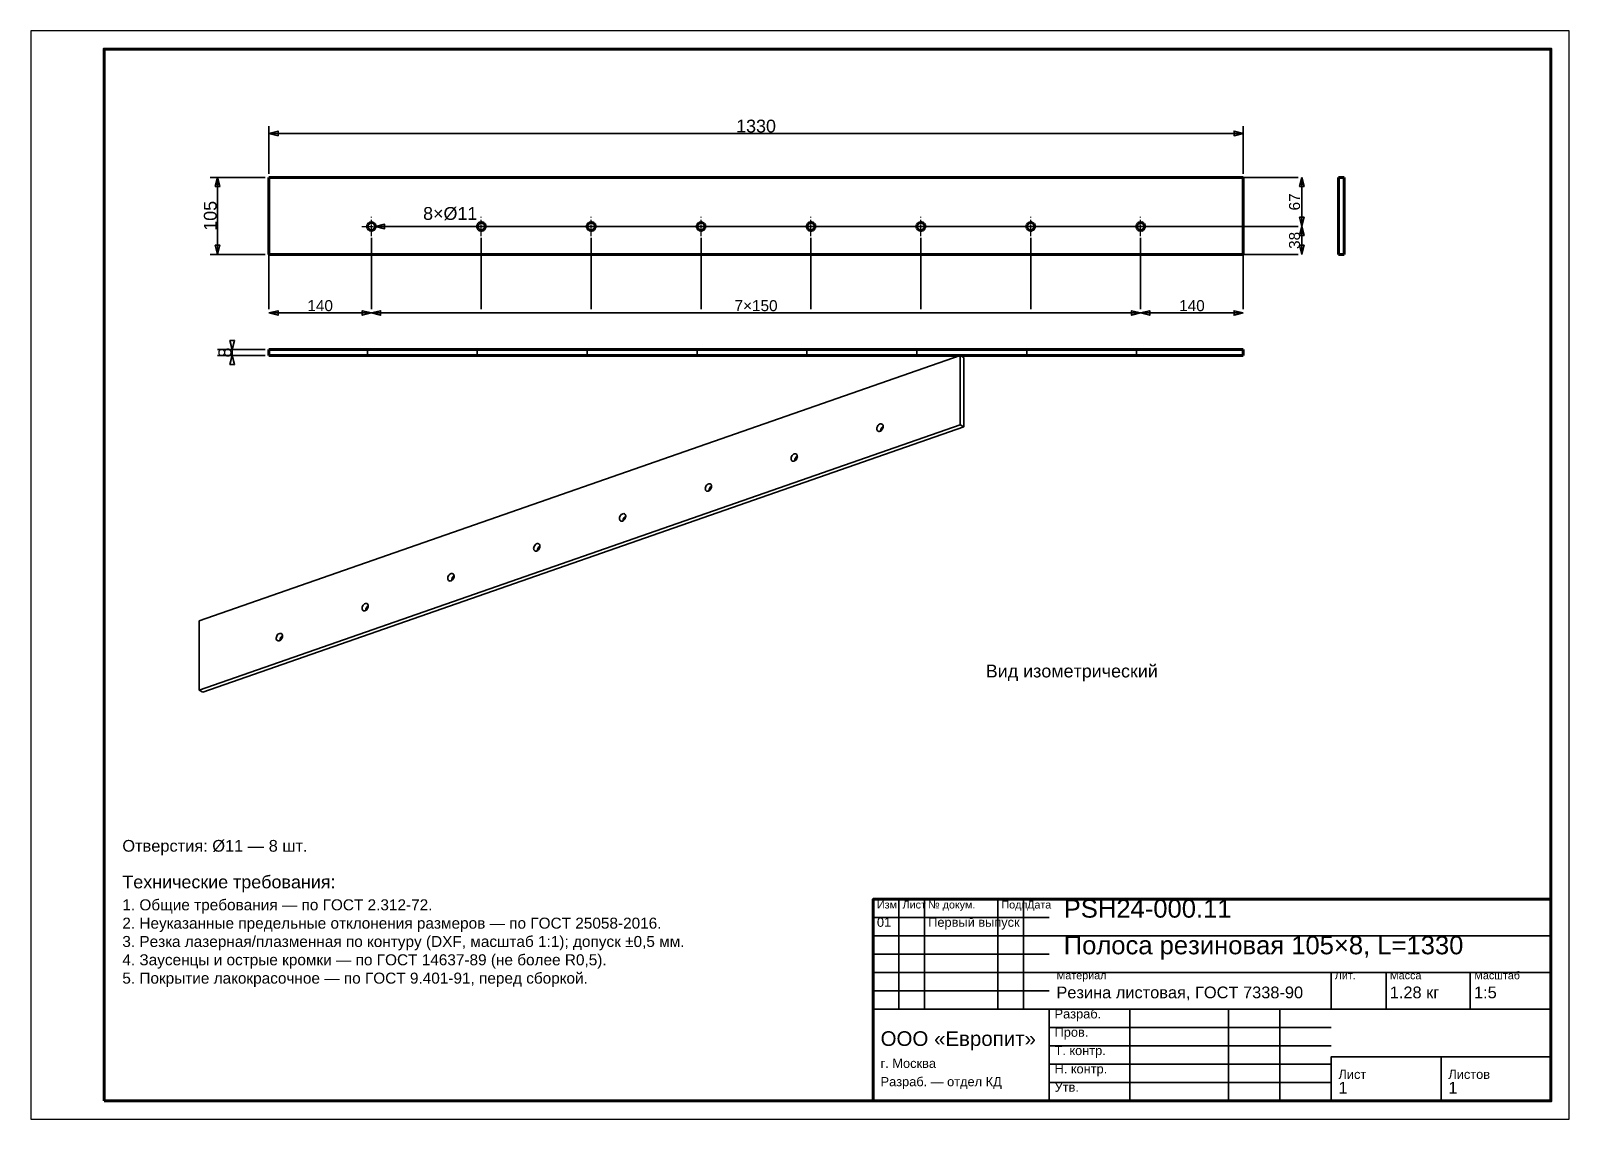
# Model space of a CAD drawing. Header units: millimetres. Extents: x 0 to 420, y 0 to 297.
import ezdxf
from ezdxf.enums import TextEntityAlignment as Align

# ---------------------------------------------------------------- set-up
doc = ezdxf.new("R2010")
doc.units = ezdxf.units.MM
doc.linetypes.add('CENTER', pattern=[5.08, 3.175, -0.635, 0.635, -0.635])
doc.linetypes.add('DASHED', pattern=[1.524, 1.27, -0.254])
doc.styles.add('GOST', font='Arial')

msp = doc.modelspace()

# ---------------------------------------------------------------- texts
at = {"color": 7, "style": 'GOST'}
for s, height, p in [('1330', 3.5, (198, 271)), ('140', 3, (79, 222)), ('7×150', 3, (198, 222)), ('140', 3, (317, 222))]:
    msp.add_text(s, height=height, dxfattribs=at).set_placement(p, align=Align.MIDDLE)
for s, height, p in [('67', 3, (345, 250.3)), ('105', 3.5, (49, 246.5)), ('38', 3, (345, 239.8)), ('8', 3.5, (53, 209.2))]:
    msp.add_text(s, height=height, rotation=90, dxfattribs=at).set_placement(p, align=Align.MIDDLE)
msp.add_text('8×Ø11', height=3.5, dxfattribs=at).set_placement((107.1, 245.4))
at = {"color": 3, "style": 'GOST'}
for s, height, p in [('Вид изометрический', 3.5, (260.71, 120.55)), ('Технические требования:', 3.5, (25, 63)), ('1. Общие требования — по ГОСТ 2.312-72.', 3, (25, 57)), ('Изм.', 2.1, (231, 57.5)), ('Лист', 2.1, (238, 57.5)), ('№ докум.', 2.1, (245, 57.5)), ('Подп.', 2.1, (265, 57.5)), ('Дата', 2.1, (272, 57.5)), ('PSH24-000.11', 5, (282, 55)), ('2. Неуказанные предельные отклонения размеров — по ГОСТ 25058-2016.', 3, (25, 52)), ('01', 2.5, (231, 52.5)), ('Первый выпуск', 2.5, (245, 52.5)), ('3. Резка лазерная/плазменная по контуру (DXF, масштаб 1:1); допуск ±0,5 мм.', 3, (25, 47)), ('Полоса резиновая 105×8, L=1330', 5, (282, 45)), ('4. Заусенцы и острые кромки — по ГОСТ 14637-89 (не более R0,5).', 3, (25, 42)), ('5. Покрытие лакокрасочное — по ГОСТ 9.401-91, перед сборкой.', 3, (25, 37)), ('Материал', 2.1, (280, 38.2)), ('Лит.', 2.1, (356, 38.2)), ('Масса', 2.1, (371, 38.2)), ('Масштаб', 2.1, (394, 38.2)), ('Резина листовая, ГОСТ 7338-90', 3.2, (280, 33)), ('1.28 кг', 3.2, (371, 33)), ('1:5', 3.2, (394, 33)), ('Разраб.', 2.5, (279.5, 27.5)), ('ООО «Европит»', 4, (232, 20)), ('Пров.', 2.5, (279.5, 22.5)), ('Т. контр.', 2.5, (279.5, 17.5)), ('г. Москва', 2.5, (232, 14)), ('Н. контр.', 2.5, (279.5, 12.5)), ('Лист', 2.5, (357, 11)), ('Листов', 2.5, (387, 11)), ('Разраб. — отдел КД', 2.5, (232, 9)), ('Утв.', 2.5, (279.5, 7.5)), ('1', 3.2, (357, 7)), ('1', 3.2, (387, 7))]:
    msp.add_text(s, height=height, dxfattribs=at).set_placement(p)
at = {"color": 6, "style": 'GOST'}
msp.add_text('Отверстия: Ø11 — 8 шт.', height=3.2, dxfattribs=at).set_placement((25, 73))

# ---------------------------------------------------------------- linework, layer by layer
at = {"color": 7, "lineweight": 35}
for p, q in [((65, 258), (65, 271)), ((65, 269), (331, 269)), ((331, 258), (331, 271)), ((64, 257), (49, 257)), ((51, 236), (51, 257)), ((331, 257), (346, 257)), ((346, 257), (345, 257)), ((347, 243.6), (347, 257)), ((93, 240.5), (93, 221)), ((94.1, 243.6), (106.1, 243.6)), ((96.1, 243.6), (346, 243.6)), ((106.1, 243.6), (111.1, 243.6)), ((123, 240.5), (123, 221)), ((126.1, 243.6), (346, 243.6)), ((153, 240.5), (153, 221)), ((156.1, 243.6), (346, 243.6)), ((183, 240.5), (183, 221)), ((186.1, 243.6), (346, 243.6)), ((213, 240.5), (213, 221)), ((216.1, 243.6), (346, 243.6)), ((243, 240.5), (243, 221)), ((246.1, 243.6), (346, 243.6)), ((273, 240.5), (273, 221)), ((276.1, 243.6), (346, 243.6)), ((303, 240.5), (303, 221)), ((306.1, 243.6), (346, 243.6)), ((346, 243.6), (345, 243.6)), ((346, 243.6), (345, 243.6)), ((347, 236), (347, 243.6)), ((64, 236), (49, 236)), ((65, 236), (65, 221)), ((331, 236), (331, 221)), ((331, 236), (346, 236)), ((346, 236), (345, 236)), ((65, 221), (65, 222)), ((65, 220), (93, 220)), ((93, 221), (93, 222)), ((93, 221), (93, 222)), ((93, 220), (303, 220)), ((303, 221), (303, 222)), ((303, 221), (303, 222)), ((303, 220), (331, 220)), ((331, 221), (331, 222)), ((64, 210), (51, 210)), ((55, 208.4), (55, 210)), ((64, 208.4), (51, 208.4)), ((237, 30), (237, 60)), ((244, 30), (244, 60)), ((264, 30), (264, 60)), ((271, 30), (271, 60)), ((230, 55), (278, 55)), ((230, 50), (278, 50)), ((278, 50), (415, 50)), ((230, 45), (278, 45)), ((230, 40), (278, 40)), ((278, 40), (415, 40)), ((355, 30), (355, 40)), ((370, 30), (370, 40)), ((393, 30), (393, 40)), ((230, 35), (278, 35)), ((230, 30), (278, 30)), ((278, 30), (415, 30)), ((300, 5), (300, 30)), ((327, 5), (327, 30)), ((341, 5), (341, 30)), ((278, 25), (355, 25)), ((278, 20), (355, 20)), ((355, 17), (415, 17)), ((278, 15), (355, 15)), ((278, 10), (355, 10))]:
    msp.add_line(p, q, dxfattribs=at)
at = {"color": 1, "lineweight": 70}
for p, q in [((65, 257), (65, 236)), ((331, 257), (65, 257)), ((331, 236), (331, 257)), ((357, 236), (357, 257)), ((357, 257), (358.6, 257)), ((358.6, 257), (358.6, 236)), ((92.03, 244.12), (91.92, 243.78)), ((91.92, 243.78), (91.92, 243.42)), ((92.25, 244.41), (92.03, 244.12)), ((92.56, 244.61), (92.25, 244.41)), ((92.91, 244.7), (92.56, 244.61)), ((93.27, 244.67), (92.91, 244.7)), ((93.6, 244.52), (93.27, 244.67)), ((93.87, 244.28), (93.6, 244.52)), ((94.04, 243.96), (93.87, 244.28)), ((94.1, 243.6), (94.04, 243.96)), ((122.03, 244.12), (121.92, 243.78)), ((121.92, 243.78), (121.92, 243.42)), ((122.25, 244.41), (122.03, 244.12)), ((122.56, 244.61), (122.25, 244.41)), ((122.91, 244.7), (122.56, 244.61)), ((123.27, 244.67), (122.91, 244.7)), ((123.6, 244.52), (123.27, 244.67)), ((123.87, 244.28), (123.6, 244.52)), ((124.04, 243.96), (123.87, 244.28)), ((124.1, 243.6), (124.04, 243.96)), ((152.03, 244.12), (151.92, 243.78)), ((151.92, 243.78), (151.92, 243.42)), ((152.25, 244.41), (152.03, 244.12)), ((152.56, 244.61), (152.25, 244.41)), ((152.91, 244.7), (152.56, 244.61)), ((153.27, 244.67), (152.91, 244.7)), ((153.6, 244.52), (153.27, 244.67)), ((153.87, 244.28), (153.6, 244.52)), ((154.04, 243.96), (153.87, 244.28)), ((154.1, 243.6), (154.04, 243.96)), ((182.03, 244.12), (181.92, 243.78)), ((181.92, 243.78), (181.92, 243.42)), ((182.25, 244.41), (182.03, 244.12)), ((182.56, 244.61), (182.25, 244.41)), ((182.91, 244.7), (182.56, 244.61)), ((183.27, 244.67), (182.91, 244.7)), ((183.6, 244.52), (183.27, 244.67)), ((183.87, 244.28), (183.6, 244.52)), ((184.04, 243.96), (183.87, 244.28)), ((184.1, 243.6), (184.04, 243.96)), ((212.03, 244.12), (211.92, 243.78)), ((211.92, 243.78), (211.92, 243.42)), ((212.25, 244.41), (212.03, 244.12)), ((212.56, 244.61), (212.25, 244.41)), ((212.91, 244.7), (212.56, 244.61)), ((213.27, 244.67), (212.91, 244.7)), ((213.6, 244.52), (213.27, 244.67)), ((213.87, 244.28), (213.6, 244.52)), ((214.04, 243.96), (213.87, 244.28)), ((214.1, 243.6), (214.04, 243.96)), ((242.03, 244.12), (241.92, 243.78)), ((241.92, 243.78), (241.92, 243.42)), ((242.25, 244.41), (242.03, 244.12)), ((242.56, 244.61), (242.25, 244.41)), ((242.91, 244.7), (242.56, 244.61)), ((243.27, 244.67), (242.91, 244.7)), ((243.6, 244.52), (243.27, 244.67)), ((243.87, 244.28), (243.6, 244.52)), ((244.04, 243.96), (243.87, 244.28)), ((244.1, 243.6), (244.04, 243.96)), ((272.03, 244.12), (271.92, 243.78)), ((271.92, 243.78), (271.92, 243.42)), ((272.25, 244.41), (272.03, 244.12)), ((272.56, 244.61), (272.25, 244.41)), ((272.91, 244.7), (272.56, 244.61)), ((273.27, 244.67), (272.91, 244.7)), ((273.6, 244.52), (273.27, 244.67)), ((273.87, 244.28), (273.6, 244.52)), ((274.04, 243.96), (273.87, 244.28)), ((274.1, 243.6), (274.04, 243.96)), ((302.03, 244.12), (301.92, 243.78)), ((301.92, 243.78), (301.92, 243.42)), ((302.25, 244.41), (302.03, 244.12)), ((302.56, 244.61), (302.25, 244.41)), ((302.91, 244.7), (302.56, 244.61)), ((303.27, 244.67), (302.91, 244.7)), ((303.6, 244.52), (303.27, 244.67)), ((303.87, 244.28), (303.6, 244.52)), ((304.04, 243.96), (303.87, 244.28)), ((304.1, 243.6), (304.04, 243.96)), ((91.92, 243.42), (92.03, 243.08)), ((92.03, 243.08), (92.25, 242.79)), ((92.25, 242.79), (92.56, 242.59)), ((92.56, 242.59), (92.91, 242.5)), ((92.91, 242.5), (93.27, 242.53)), ((93.27, 242.53), (93.6, 242.68)), ((93.6, 242.68), (93.87, 242.92)), ((93.87, 242.92), (94.04, 243.24)), ((94.04, 243.24), (94.1, 243.6)), ((121.92, 243.42), (122.03, 243.08)), ((122.03, 243.08), (122.25, 242.79)), ((122.25, 242.79), (122.56, 242.59)), ((122.56, 242.59), (122.91, 242.5)), ((122.91, 242.5), (123.27, 242.53)), ((123.27, 242.53), (123.6, 242.68)), ((123.6, 242.68), (123.87, 242.92)), ((123.87, 242.92), (124.04, 243.24)), ((124.04, 243.24), (124.1, 243.6)), ((151.92, 243.42), (152.03, 243.08)), ((152.03, 243.08), (152.25, 242.79)), ((152.25, 242.79), (152.56, 242.59)), ((152.56, 242.59), (152.91, 242.5)), ((152.91, 242.5), (153.27, 242.53)), ((153.27, 242.53), (153.6, 242.68)), ((153.6, 242.68), (153.87, 242.92)), ((153.87, 242.92), (154.04, 243.24)), ((154.04, 243.24), (154.1, 243.6)), ((181.92, 243.42), (182.03, 243.08)), ((182.03, 243.08), (182.25, 242.79)), ((182.25, 242.79), (182.56, 242.59)), ((182.56, 242.59), (182.91, 242.5)), ((182.91, 242.5), (183.27, 242.53)), ((183.27, 242.53), (183.6, 242.68)), ((183.6, 242.68), (183.87, 242.92)), ((183.87, 242.92), (184.04, 243.24)), ((184.04, 243.24), (184.1, 243.6)), ((211.92, 243.42), (212.03, 243.08)), ((212.03, 243.08), (212.25, 242.79)), ((212.25, 242.79), (212.56, 242.59)), ((212.56, 242.59), (212.91, 242.5)), ((212.91, 242.5), (213.27, 242.53)), ((213.27, 242.53), (213.6, 242.68)), ((213.6, 242.68), (213.87, 242.92)), ((213.87, 242.92), (214.04, 243.24)), ((214.04, 243.24), (214.1, 243.6)), ((241.92, 243.42), (242.03, 243.08)), ((242.03, 243.08), (242.25, 242.79)), ((242.25, 242.79), (242.56, 242.59)), ((242.56, 242.59), (242.91, 242.5)), ((242.91, 242.5), (243.27, 242.53)), ((243.27, 242.53), (243.6, 242.68)), ((243.6, 242.68), (243.87, 242.92)), ((243.87, 242.92), (244.04, 243.24)), ((244.04, 243.24), (244.1, 243.6)), ((271.92, 243.42), (272.03, 243.08)), ((272.03, 243.08), (272.25, 242.79)), ((272.25, 242.79), (272.56, 242.59)), ((272.56, 242.59), (272.91, 242.5)), ((272.91, 242.5), (273.27, 242.53)), ((273.27, 242.53), (273.6, 242.68)), ((273.6, 242.68), (273.87, 242.92)), ((273.87, 242.92), (274.04, 243.24)), ((274.04, 243.24), (274.1, 243.6)), ((301.92, 243.42), (302.03, 243.08)), ((302.03, 243.08), (302.25, 242.79)), ((302.25, 242.79), (302.56, 242.59)), ((302.56, 242.59), (302.91, 242.5)), ((302.91, 242.5), (303.27, 242.53)), ((303.27, 242.53), (303.6, 242.68)), ((303.6, 242.68), (303.87, 242.92)), ((303.87, 242.92), (304.04, 243.24)), ((304.04, 243.24), (304.1, 243.6)), ((65, 236), (331, 236)), ((358.6, 236), (357, 236)), ((65, 210), (331, 210)), ((65, 210), (65, 208.4)), ((331, 208.4), (331, 210)), ((331, 208.4), (65, 208.4))]:
    msp.add_line(p, q, dxfattribs=at)
at = {"color": 5, "linetype": 'DASHED', "lineweight": 35}
for p, q in [((65, 236), (65, 257)), ((65, 257), (331, 257)), ((331, 257), (331, 236)), ((358.6, 257), (357, 257)), ((357, 257), (357, 236)), ((358.6, 236), (358.6, 257)), ((91.92, 243.78), (92.03, 244.12)), ((91.92, 243.42), (91.92, 243.78)), ((92.03, 244.12), (92.25, 244.41)), ((92.25, 244.41), (92.56, 244.61)), ((92.56, 244.61), (92.91, 244.7)), ((92.91, 244.7), (93.27, 244.67)), ((93.27, 244.67), (93.6, 244.52)), ((93.6, 244.52), (93.87, 244.28)), ((93.87, 244.28), (94.04, 243.96)), ((94.04, 243.96), (94.1, 243.6)), ((121.92, 243.78), (122.03, 244.12)), ((121.92, 243.42), (121.92, 243.78)), ((122.03, 244.12), (122.25, 244.41)), ((122.25, 244.41), (122.56, 244.61)), ((122.56, 244.61), (122.91, 244.7)), ((122.91, 244.7), (123.27, 244.67)), ((123.27, 244.67), (123.6, 244.52)), ((123.6, 244.52), (123.87, 244.28)), ((123.87, 244.28), (124.04, 243.96)), ((124.04, 243.96), (124.1, 243.6)), ((151.92, 243.78), (152.03, 244.12)), ((151.92, 243.42), (151.92, 243.78)), ((152.03, 244.12), (152.25, 244.41)), ((152.25, 244.41), (152.56, 244.61)), ((152.56, 244.61), (152.91, 244.7)), ((152.91, 244.7), (153.27, 244.67)), ((153.27, 244.67), (153.6, 244.52)), ((153.6, 244.52), (153.87, 244.28)), ((153.87, 244.28), (154.04, 243.96)), ((154.04, 243.96), (154.1, 243.6)), ((181.92, 243.78), (182.03, 244.12)), ((181.92, 243.42), (181.92, 243.78)), ((182.03, 244.12), (182.25, 244.41)), ((182.25, 244.41), (182.56, 244.61)), ((182.56, 244.61), (182.91, 244.7)), ((182.91, 244.7), (183.27, 244.67)), ((183.27, 244.67), (183.6, 244.52)), ((183.6, 244.52), (183.87, 244.28)), ((183.87, 244.28), (184.04, 243.96)), ((184.04, 243.96), (184.1, 243.6)), ((211.92, 243.78), (212.03, 244.12)), ((211.92, 243.42), (211.92, 243.78)), ((212.03, 244.12), (212.25, 244.41)), ((212.25, 244.41), (212.56, 244.61)), ((212.56, 244.61), (212.91, 244.7)), ((212.91, 244.7), (213.27, 244.67)), ((213.27, 244.67), (213.6, 244.52)), ((213.6, 244.52), (213.87, 244.28)), ((213.87, 244.28), (214.04, 243.96)), ((214.04, 243.96), (214.1, 243.6)), ((241.92, 243.78), (242.03, 244.12)), ((241.92, 243.42), (241.92, 243.78)), ((242.03, 244.12), (242.25, 244.41)), ((242.25, 244.41), (242.56, 244.61)), ((242.56, 244.61), (242.91, 244.7)), ((242.91, 244.7), (243.27, 244.67)), ((243.27, 244.67), (243.6, 244.52)), ((243.6, 244.52), (243.87, 244.28)), ((243.87, 244.28), (244.04, 243.96)), ((244.04, 243.96), (244.1, 243.6)), ((271.92, 243.78), (272.03, 244.12)), ((271.92, 243.42), (271.92, 243.78)), ((272.03, 244.12), (272.25, 244.41)), ((272.25, 244.41), (272.56, 244.61)), ((272.56, 244.61), (272.91, 244.7)), ((272.91, 244.7), (273.27, 244.67)), ((273.27, 244.67), (273.6, 244.52)), ((273.6, 244.52), (273.87, 244.28)), ((273.87, 244.28), (274.04, 243.96)), ((274.04, 243.96), (274.1, 243.6)), ((301.92, 243.78), (302.03, 244.12)), ((301.92, 243.42), (301.92, 243.78)), ((302.03, 244.12), (302.25, 244.41)), ((302.25, 244.41), (302.56, 244.61)), ((302.56, 244.61), (302.91, 244.7)), ((302.91, 244.7), (303.27, 244.67)), ((303.27, 244.67), (303.6, 244.52)), ((303.6, 244.52), (303.87, 244.28)), ((303.87, 244.28), (304.04, 243.96)), ((304.04, 243.96), (304.1, 243.6)), ((357, 244.69), (357, 244.7)), ((357, 244.7), (357, 244.67)), ((357, 244.69), (357, 244.7)), ((357, 244.7), (357, 244.67)), ((357, 244.69), (357, 244.7)), ((357, 244.7), (357, 244.67)), ((357, 244.69), (357, 244.7)), ((357, 244.7), (357, 244.67)), ((357, 244.69), (357, 244.7)), ((357, 244.7), (357, 244.67)), ((357, 244.69), (357, 244.7)), ((357, 244.7), (357, 244.67)), ((357, 244.69), (357, 244.7)), ((357, 244.7), (357, 244.67)), ((357, 244.69), (357, 244.7)), ((357, 244.7), (357, 244.67)), ((357, 244.67), (357, 244.69)), ((357, 244.67), (357, 244.69)), ((357, 244.67), (357, 244.69)), ((357, 244.67), (357, 244.69)), ((357, 244.67), (357, 244.69)), ((357, 244.67), (357, 244.69)), ((357, 244.67), (357, 244.69)), ((357, 244.67), (357, 244.69)), ((357, 244.64), (357, 244.67)), ((357, 244.67), (357, 244.59)), ((357, 244.64), (357, 244.67)), ((357, 244.67), (357, 244.59)), ((357, 244.64), (357, 244.67)), ((357, 244.67), (357, 244.59)), ((357, 244.64), (357, 244.67)), ((357, 244.67), (357, 244.59)), ((357, 244.64), (357, 244.67)), ((357, 244.67), (357, 244.59)), ((357, 244.64), (357, 244.67)), ((357, 244.67), (357, 244.59)), ((357, 244.64), (357, 244.67)), ((357, 244.67), (357, 244.59)), ((357, 244.64), (357, 244.67)), ((357, 244.67), (357, 244.59)), ((357, 244.59), (357, 244.64)), ((357, 244.59), (357, 244.64)), ((357, 244.59), (357, 244.64)), ((357, 244.59), (357, 244.64)), ((357, 244.59), (357, 244.64)), ((357, 244.59), (357, 244.64)), ((357, 244.59), (357, 244.64)), ((357, 244.59), (357, 244.64)), ((357, 244.53), (357, 244.59)), ((357, 244.59), (357, 244.46)), ((357, 244.53), (357, 244.59)), ((357, 244.59), (357, 244.46)), ((357, 244.53), (357, 244.59)), ((357, 244.59), (357, 244.46)), ((357, 244.53), (357, 244.59)), ((357, 244.59), (357, 244.46)), ((357, 244.53), (357, 244.59)), ((357, 244.59), (357, 244.46)), ((357, 244.53), (357, 244.59)), ((357, 244.59), (357, 244.46)), ((357, 244.53), (357, 244.59)), ((357, 244.59), (357, 244.46)), ((357, 244.53), (357, 244.59)), ((357, 244.59), (357, 244.46)), ((357, 244.46), (357, 244.53)), ((357, 244.46), (357, 244.53)), ((357, 244.46), (357, 244.53)), ((357, 244.46), (357, 244.53)), ((357, 244.46), (357, 244.53)), ((357, 244.46), (357, 244.53)), ((357, 244.46), (357, 244.53)), ((357, 244.46), (357, 244.53)), ((357, 244.38), (357, 244.46)), ((357, 244.46), (357, 244.29)), ((357, 244.38), (357, 244.46)), ((357, 244.46), (357, 244.29)), ((357, 244.38), (357, 244.46)), ((357, 244.46), (357, 244.29)), ((357, 244.38), (357, 244.46)), ((357, 244.46), (357, 244.29)), ((357, 244.38), (357, 244.46)), ((357, 244.46), (357, 244.29)), ((357, 244.38), (357, 244.46)), ((357, 244.46), (357, 244.29)), ((357, 244.38), (357, 244.46)), ((357, 244.46), (357, 244.29)), ((357, 244.38), (357, 244.46)), ((357, 244.46), (357, 244.29)), ((357, 244.29), (357, 244.38)), ((357, 244.29), (357, 244.38)), ((357, 244.29), (357, 244.38)), ((357, 244.29), (357, 244.38)), ((357, 244.29), (357, 244.38)), ((357, 244.29), (357, 244.38)), ((357, 244.29), (357, 244.38)), ((357, 244.29), (357, 244.38)), ((357, 244.19), (357, 244.29)), ((357, 244.29), (357, 244.08)), ((357, 244.19), (357, 244.29)), ((357, 244.29), (357, 244.08)), ((357, 244.19), (357, 244.29)), ((357, 244.29), (357, 244.08)), ((357, 244.19), (357, 244.29)), ((357, 244.29), (357, 244.08)), ((357, 244.19), (357, 244.29)), ((357, 244.29), (357, 244.08)), ((357, 244.19), (357, 244.29)), ((357, 244.29), (357, 244.08)), ((357, 244.19), (357, 244.29)), ((357, 244.29), (357, 244.08)), ((357, 244.19), (357, 244.29)), ((357, 244.29), (357, 244.08)), ((357, 244.08), (357, 244.19)), ((357, 244.08), (357, 244.19)), ((357, 244.08), (357, 244.19)), ((357, 244.08), (357, 244.19)), ((357, 244.08), (357, 244.19)), ((357, 244.08), (357, 244.19)), ((357, 244.08), (357, 244.19)), ((357, 244.08), (357, 244.19)), ((357, 243.96), (357, 244.08)), ((357, 244.08), (357, 243.84)), ((357, 243.96), (357, 244.08)), ((357, 244.08), (357, 243.84)), ((357, 243.96), (357, 244.08)), ((357, 244.08), (357, 243.84)), ((357, 243.96), (357, 244.08)), ((357, 244.08), (357, 243.84)), ((357, 243.96), (357, 244.08)), ((357, 244.08), (357, 243.84)), ((357, 243.96), (357, 244.08)), ((357, 244.08), (357, 243.84)), ((357, 243.96), (357, 244.08)), ((357, 244.08), (357, 243.84)), ((357, 243.96), (357, 244.08)), ((357, 244.08), (357, 243.84)), ((357, 243.84), (357, 243.96)), ((357, 243.84), (357, 243.96)), ((357, 243.84), (357, 243.96)), ((357, 243.84), (357, 243.96)), ((357, 243.84), (357, 243.96)), ((357, 243.84), (357, 243.96)), ((357, 243.84), (357, 243.96)), ((357, 243.84), (357, 243.96)), ((357, 243.72), (357, 243.84)), ((357, 243.84), (357, 243.6)), ((357, 243.72), (357, 243.84)), ((357, 243.84), (357, 243.6)), ((357, 243.72), (357, 243.84)), ((357, 243.84), (357, 243.6)), ((357, 243.72), (357, 243.84)), ((357, 243.84), (357, 243.6)), ((357, 243.72), (357, 243.84)), ((357, 243.84), (357, 243.6)), ((357, 243.72), (357, 243.84)), ((357, 243.84), (357, 243.6)), ((357, 243.72), (357, 243.84)), ((357, 243.84), (357, 243.6)), ((357, 243.72), (357, 243.84)), ((357, 243.84), (357, 243.6)), ((357, 243.6), (357, 243.72)), ((357, 243.6), (357, 243.72)), ((357, 243.6), (357, 243.72)), ((357, 243.6), (357, 243.72)), ((357, 243.6), (357, 243.72)), ((357, 243.6), (357, 243.72)), ((357, 243.6), (357, 243.72)), ((357, 243.6), (357, 243.72)), ((358.6, 244.67), (358.6, 244.7)), ((358.6, 244.7), (358.6, 244.69)), ((358.6, 244.67), (358.6, 244.7)), ((358.6, 244.7), (358.6, 244.69)), ((358.6, 244.67), (358.6, 244.7)), ((358.6, 244.7), (358.6, 244.69)), ((358.6, 244.67), (358.6, 244.7)), ((358.6, 244.7), (358.6, 244.69)), ((358.6, 244.67), (358.6, 244.7)), ((358.6, 244.7), (358.6, 244.69)), ((358.6, 244.67), (358.6, 244.7)), ((358.6, 244.7), (358.6, 244.69)), ((358.6, 244.67), (358.6, 244.7)), ((358.6, 244.7), (358.6, 244.69)), ((358.6, 244.67), (358.6, 244.7)), ((358.6, 244.7), (358.6, 244.69)), ((358.6, 244.69), (358.6, 244.67)), ((358.6, 244.69), (358.6, 244.67)), ((358.6, 244.69), (358.6, 244.67)), ((358.6, 244.69), (358.6, 244.67)), ((358.6, 244.69), (358.6, 244.67)), ((358.6, 244.69), (358.6, 244.67)), ((358.6, 244.69), (358.6, 244.67)), ((358.6, 244.69), (358.6, 244.67)), ((358.6, 244.59), (358.6, 244.67)), ((358.6, 244.67), (358.6, 244.64)), ((358.6, 244.59), (358.6, 244.67)), ((358.6, 244.67), (358.6, 244.64)), ((358.6, 244.59), (358.6, 244.67)), ((358.6, 244.67), (358.6, 244.64)), ((358.6, 244.59), (358.6, 244.67)), ((358.6, 244.67), (358.6, 244.64)), ((358.6, 244.59), (358.6, 244.67)), ((358.6, 244.67), (358.6, 244.64)), ((358.6, 244.59), (358.6, 244.67)), ((358.6, 244.67), (358.6, 244.64)), ((358.6, 244.59), (358.6, 244.67)), ((358.6, 244.67), (358.6, 244.64)), ((358.6, 244.59), (358.6, 244.67)), ((358.6, 244.67), (358.6, 244.64)), ((358.6, 244.64), (358.6, 244.59)), ((358.6, 244.64), (358.6, 244.59)), ((358.6, 244.64), (358.6, 244.59)), ((358.6, 244.64), (358.6, 244.59)), ((358.6, 244.64), (358.6, 244.59)), ((358.6, 244.64), (358.6, 244.59)), ((358.6, 244.64), (358.6, 244.59)), ((358.6, 244.64), (358.6, 244.59)), ((358.6, 244.46), (358.6, 244.59)), ((358.6, 244.59), (358.6, 244.53)), ((358.6, 244.46), (358.6, 244.59)), ((358.6, 244.59), (358.6, 244.53)), ((358.6, 244.46), (358.6, 244.59)), ((358.6, 244.59), (358.6, 244.53)), ((358.6, 244.46), (358.6, 244.59)), ((358.6, 244.59), (358.6, 244.53)), ((358.6, 244.46), (358.6, 244.59)), ((358.6, 244.59), (358.6, 244.53)), ((358.6, 244.46), (358.6, 244.59)), ((358.6, 244.59), (358.6, 244.53)), ((358.6, 244.46), (358.6, 244.59)), ((358.6, 244.59), (358.6, 244.53)), ((358.6, 244.46), (358.6, 244.59)), ((358.6, 244.59), (358.6, 244.53)), ((358.6, 244.53), (358.6, 244.46)), ((358.6, 244.53), (358.6, 244.46)), ((358.6, 244.53), (358.6, 244.46)), ((358.6, 244.53), (358.6, 244.46)), ((358.6, 244.53), (358.6, 244.46)), ((358.6, 244.53), (358.6, 244.46)), ((358.6, 244.53), (358.6, 244.46)), ((358.6, 244.53), (358.6, 244.46)), ((358.6, 244.29), (358.6, 244.46)), ((358.6, 244.46), (358.6, 244.38)), ((358.6, 244.29), (358.6, 244.46)), ((358.6, 244.46), (358.6, 244.38)), ((358.6, 244.29), (358.6, 244.46)), ((358.6, 244.46), (358.6, 244.38)), ((358.6, 244.29), (358.6, 244.46)), ((358.6, 244.46), (358.6, 244.38)), ((358.6, 244.29), (358.6, 244.46)), ((358.6, 244.46), (358.6, 244.38)), ((358.6, 244.29), (358.6, 244.46)), ((358.6, 244.46), (358.6, 244.38)), ((358.6, 244.29), (358.6, 244.46)), ((358.6, 244.46), (358.6, 244.38)), ((358.6, 244.29), (358.6, 244.46)), ((358.6, 244.46), (358.6, 244.38)), ((358.6, 244.38), (358.6, 244.29)), ((358.6, 244.38), (358.6, 244.29)), ((358.6, 244.38), (358.6, 244.29)), ((358.6, 244.38), (358.6, 244.29)), ((358.6, 244.38), (358.6, 244.29)), ((358.6, 244.38), (358.6, 244.29)), ((358.6, 244.38), (358.6, 244.29)), ((358.6, 244.38), (358.6, 244.29)), ((358.6, 244.08), (358.6, 244.29)), ((358.6, 244.29), (358.6, 244.19)), ((358.6, 244.08), (358.6, 244.29)), ((358.6, 244.29), (358.6, 244.19)), ((358.6, 244.08), (358.6, 244.29)), ((358.6, 244.29), (358.6, 244.19)), ((358.6, 244.08), (358.6, 244.29)), ((358.6, 244.29), (358.6, 244.19)), ((358.6, 244.08), (358.6, 244.29)), ((358.6, 244.29), (358.6, 244.19)), ((358.6, 244.08), (358.6, 244.29)), ((358.6, 244.29), (358.6, 244.19)), ((358.6, 244.08), (358.6, 244.29)), ((358.6, 244.29), (358.6, 244.19)), ((358.6, 244.08), (358.6, 244.29)), ((358.6, 244.29), (358.6, 244.19)), ((358.6, 244.19), (358.6, 244.08)), ((358.6, 244.19), (358.6, 244.08)), ((358.6, 244.19), (358.6, 244.08)), ((358.6, 244.19), (358.6, 244.08)), ((358.6, 244.19), (358.6, 244.08)), ((358.6, 244.19), (358.6, 244.08)), ((358.6, 244.19), (358.6, 244.08)), ((358.6, 244.19), (358.6, 244.08)), ((358.6, 243.84), (358.6, 244.08)), ((358.6, 244.08), (358.6, 243.96)), ((358.6, 243.84), (358.6, 244.08)), ((358.6, 244.08), (358.6, 243.96)), ((358.6, 243.84), (358.6, 244.08)), ((358.6, 244.08), (358.6, 243.96)), ((358.6, 243.84), (358.6, 244.08)), ((358.6, 244.08), (358.6, 243.96)), ((358.6, 243.84), (358.6, 244.08)), ((358.6, 244.08), (358.6, 243.96)), ((358.6, 243.84), (358.6, 244.08)), ((358.6, 244.08), (358.6, 243.96)), ((358.6, 243.84), (358.6, 244.08)), ((358.6, 244.08), (358.6, 243.96)), ((358.6, 243.84), (358.6, 244.08)), ((358.6, 244.08), (358.6, 243.96)), ((358.6, 243.96), (358.6, 243.84)), ((358.6, 243.96), (358.6, 243.84)), ((358.6, 243.96), (358.6, 243.84)), ((358.6, 243.96), (358.6, 243.84)), ((358.6, 243.96), (358.6, 243.84)), ((358.6, 243.96), (358.6, 243.84)), ((358.6, 243.96), (358.6, 243.84)), ((358.6, 243.96), (358.6, 243.84)), ((358.6, 243.6), (358.6, 243.84)), ((358.6, 243.84), (358.6, 243.72)), ((358.6, 243.6), (358.6, 243.84)), ((358.6, 243.84), (358.6, 243.72)), ((358.6, 243.6), (358.6, 243.84)), ((358.6, 243.84), (358.6, 243.72)), ((358.6, 243.6), (358.6, 243.84)), ((358.6, 243.84), (358.6, 243.72)), ((358.6, 243.6), (358.6, 243.84)), ((358.6, 243.84), (358.6, 243.72)), ((358.6, 243.6), (358.6, 243.84)), ((358.6, 243.84), (358.6, 243.72)), ((358.6, 243.6), (358.6, 243.84)), ((358.6, 243.84), (358.6, 243.72)), ((358.6, 243.6), (358.6, 243.84)), ((358.6, 243.84), (358.6, 243.72)), ((358.6, 243.72), (358.6, 243.6)), ((358.6, 243.72), (358.6, 243.6)), ((358.6, 243.72), (358.6, 243.6)), ((358.6, 243.72), (358.6, 243.6)), ((358.6, 243.72), (358.6, 243.6)), ((358.6, 243.72), (358.6, 243.6)), ((358.6, 243.72), (358.6, 243.6)), ((358.6, 243.72), (358.6, 243.6)), ((92.03, 243.08), (91.92, 243.42)), ((92.25, 242.79), (92.03, 243.08)), ((92.56, 242.59), (92.25, 242.79)), ((92.91, 242.5), (92.56, 242.59)), ((93.27, 242.53), (92.91, 242.5)), ((93.6, 242.68), (93.27, 242.53)), ((93.87, 242.92), (93.6, 242.68)), ((94.04, 243.24), (93.87, 242.92)), ((94.1, 243.6), (94.04, 243.24)), ((122.03, 243.08), (121.92, 243.42)), ((122.25, 242.79), (122.03, 243.08)), ((122.56, 242.59), (122.25, 242.79)), ((122.91, 242.5), (122.56, 242.59)), ((123.27, 242.53), (122.91, 242.5)), ((123.6, 242.68), (123.27, 242.53)), ((123.87, 242.92), (123.6, 242.68)), ((124.04, 243.24), (123.87, 242.92)), ((124.1, 243.6), (124.04, 243.24)), ((152.03, 243.08), (151.92, 243.42)), ((152.25, 242.79), (152.03, 243.08)), ((152.56, 242.59), (152.25, 242.79)), ((152.91, 242.5), (152.56, 242.59)), ((153.27, 242.53), (152.91, 242.5)), ((153.6, 242.68), (153.27, 242.53)), ((153.87, 242.92), (153.6, 242.68)), ((154.04, 243.24), (153.87, 242.92)), ((154.1, 243.6), (154.04, 243.24)), ((182.03, 243.08), (181.92, 243.42)), ((182.25, 242.79), (182.03, 243.08)), ((182.56, 242.59), (182.25, 242.79)), ((182.91, 242.5), (182.56, 242.59)), ((183.27, 242.53), (182.91, 242.5)), ((183.6, 242.68), (183.27, 242.53)), ((183.87, 242.92), (183.6, 242.68)), ((184.04, 243.24), (183.87, 242.92)), ((184.1, 243.6), (184.04, 243.24)), ((212.03, 243.08), (211.92, 243.42)), ((212.25, 242.79), (212.03, 243.08)), ((212.56, 242.59), (212.25, 242.79)), ((212.91, 242.5), (212.56, 242.59)), ((213.27, 242.53), (212.91, 242.5)), ((213.6, 242.68), (213.27, 242.53)), ((213.87, 242.92), (213.6, 242.68)), ((214.04, 243.24), (213.87, 242.92)), ((214.1, 243.6), (214.04, 243.24)), ((242.03, 243.08), (241.92, 243.42)), ((242.25, 242.79), (242.03, 243.08)), ((242.56, 242.59), (242.25, 242.79)), ((242.91, 242.5), (242.56, 242.59)), ((243.27, 242.53), (242.91, 242.5)), ((243.6, 242.68), (243.27, 242.53)), ((243.87, 242.92), (243.6, 242.68)), ((244.04, 243.24), (243.87, 242.92)), ((244.1, 243.6), (244.04, 243.24)), ((272.03, 243.08), (271.92, 243.42)), ((272.25, 242.79), (272.03, 243.08)), ((272.56, 242.59), (272.25, 242.79)), ((272.91, 242.5), (272.56, 242.59)), ((273.27, 242.53), (272.91, 242.5)), ((273.6, 242.68), (273.27, 242.53)), ((273.87, 242.92), (273.6, 242.68)), ((274.04, 243.24), (273.87, 242.92)), ((274.1, 243.6), (274.04, 243.24)), ((302.03, 243.08), (301.92, 243.42)), ((302.25, 242.79), (302.03, 243.08)), ((302.56, 242.59), (302.25, 242.79)), ((302.91, 242.5), (302.56, 242.59)), ((303.27, 242.53), (302.91, 242.5)), ((303.6, 242.68), (303.27, 242.53)), ((303.87, 242.92), (303.6, 242.68)), ((304.04, 243.24), (303.87, 242.92)), ((304.1, 243.6), (304.04, 243.24)), ((357, 243.6), (357, 243.36)), ((357, 243.48), (357, 243.6)), ((357, 243.6), (357, 243.36)), ((357, 243.48), (357, 243.6)), ((357, 243.6), (357, 243.36)), ((357, 243.48), (357, 243.6)), ((357, 243.6), (357, 243.36)), ((357, 243.48), (357, 243.6)), ((357, 243.6), (357, 243.36)), ((357, 243.48), (357, 243.6)), ((357, 243.6), (357, 243.36)), ((357, 243.48), (357, 243.6)), ((357, 243.6), (357, 243.36)), ((357, 243.48), (357, 243.6)), ((357, 243.6), (357, 243.36)), ((357, 243.48), (357, 243.6)), ((357, 243.36), (357, 243.48)), ((357, 243.36), (357, 243.48)), ((357, 243.36), (357, 243.48)), ((357, 243.36), (357, 243.48)), ((357, 243.36), (357, 243.48)), ((357, 243.36), (357, 243.48)), ((357, 243.36), (357, 243.48)), ((357, 243.36), (357, 243.48)), ((357, 243.36), (357, 243.12)), ((357, 243.24), (357, 243.36)), ((357, 243.36), (357, 243.12)), ((357, 243.24), (357, 243.36)), ((357, 243.36), (357, 243.12)), ((357, 243.24), (357, 243.36)), ((357, 243.36), (357, 243.12)), ((357, 243.24), (357, 243.36)), ((357, 243.36), (357, 243.12)), ((357, 243.24), (357, 243.36)), ((357, 243.36), (357, 243.12)), ((357, 243.24), (357, 243.36)), ((357, 243.36), (357, 243.12)), ((357, 243.24), (357, 243.36)), ((357, 243.36), (357, 243.12)), ((357, 243.24), (357, 243.36)), ((357, 243.12), (357, 243.24)), ((357, 243.12), (357, 243.24)), ((357, 243.12), (357, 243.24)), ((357, 243.12), (357, 243.24)), ((357, 243.12), (357, 243.24)), ((357, 243.12), (357, 243.24)), ((357, 243.12), (357, 243.24)), ((357, 243.12), (357, 243.24)), ((357, 243.12), (357, 242.91)), ((357, 243.01), (357, 243.12)), ((357, 243.12), (357, 242.91)), ((357, 243.01), (357, 243.12)), ((357, 243.12), (357, 242.91)), ((357, 243.01), (357, 243.12)), ((357, 243.12), (357, 242.91)), ((357, 243.01), (357, 243.12)), ((357, 243.12), (357, 242.91)), ((357, 243.01), (357, 243.12)), ((357, 243.12), (357, 242.91)), ((357, 243.01), (357, 243.12)), ((357, 243.12), (357, 242.91)), ((357, 243.01), (357, 243.12)), ((357, 243.12), (357, 242.91)), ((357, 243.01), (357, 243.12)), ((357, 242.91), (357, 243.01)), ((357, 242.91), (357, 243.01)), ((357, 242.91), (357, 243.01)), ((357, 242.91), (357, 243.01)), ((357, 242.91), (357, 243.01)), ((357, 242.91), (357, 243.01)), ((357, 242.91), (357, 243.01)), ((357, 242.91), (357, 243.01)), ((357, 242.91), (357, 242.74)), ((357, 242.82), (357, 242.91)), ((357, 242.91), (357, 242.74)), ((357, 242.82), (357, 242.91)), ((357, 242.91), (357, 242.74)), ((357, 242.82), (357, 242.91)), ((357, 242.91), (357, 242.74)), ((357, 242.82), (357, 242.91)), ((357, 242.91), (357, 242.74)), ((357, 242.82), (357, 242.91)), ((357, 242.91), (357, 242.74)), ((357, 242.82), (357, 242.91)), ((357, 242.91), (357, 242.74)), ((357, 242.82), (357, 242.91)), ((357, 242.91), (357, 242.74)), ((357, 242.82), (357, 242.91)), ((357, 242.74), (357, 242.82)), ((357, 242.74), (357, 242.82)), ((357, 242.74), (357, 242.82)), ((357, 242.74), (357, 242.82)), ((357, 242.74), (357, 242.82)), ((357, 242.74), (357, 242.82)), ((357, 242.74), (357, 242.82)), ((357, 242.74), (357, 242.82)), ((357, 242.74), (357, 242.61)), ((357, 242.67), (357, 242.74)), ((357, 242.74), (357, 242.61)), ((357, 242.67), (357, 242.74)), ((357, 242.74), (357, 242.61)), ((357, 242.67), (357, 242.74)), ((357, 242.74), (357, 242.61)), ((357, 242.67), (357, 242.74)), ((357, 242.74), (357, 242.61)), ((357, 242.67), (357, 242.74)), ((357, 242.74), (357, 242.61)), ((357, 242.67), (357, 242.74)), ((357, 242.74), (357, 242.61)), ((357, 242.67), (357, 242.74)), ((357, 242.74), (357, 242.61)), ((357, 242.67), (357, 242.74)), ((357, 242.61), (357, 242.67)), ((357, 242.61), (357, 242.67)), ((357, 242.61), (357, 242.67)), ((357, 242.61), (357, 242.67)), ((357, 242.61), (357, 242.67)), ((357, 242.61), (357, 242.67)), ((357, 242.61), (357, 242.67)), ((357, 242.61), (357, 242.67)), ((357, 242.61), (357, 242.53)), ((357, 242.56), (357, 242.61)), ((357, 242.61), (357, 242.53)), ((357, 242.56), (357, 242.61)), ((357, 242.61), (357, 242.53)), ((357, 242.56), (357, 242.61)), ((357, 242.61), (357, 242.53)), ((357, 242.56), (357, 242.61)), ((357, 242.61), (357, 242.53)), ((357, 242.56), (357, 242.61)), ((357, 242.61), (357, 242.53)), ((357, 242.56), (357, 242.61)), ((357, 242.61), (357, 242.53)), ((357, 242.56), (357, 242.61)), ((357, 242.61), (357, 242.53)), ((357, 242.56), (357, 242.61)), ((357, 242.53), (357, 242.56)), ((357, 242.53), (357, 242.56)), ((357, 242.53), (357, 242.56)), ((357, 242.53), (357, 242.56)), ((357, 242.53), (357, 242.56)), ((357, 242.53), (357, 242.56)), ((357, 242.53), (357, 242.56)), ((357, 242.53), (357, 242.56)), ((357, 242.53), (357, 242.5)), ((357, 242.51), (357, 242.53)), ((357, 242.53), (357, 242.5)), ((357, 242.51), (357, 242.53)), ((357, 242.53), (357, 242.5)), ((357, 242.51), (357, 242.53)), ((357, 242.53), (357, 242.5)), ((357, 242.51), (357, 242.53)), ((357, 242.53), (357, 242.5)), ((357, 242.51), (357, 242.53)), ((357, 242.53), (357, 242.5)), ((357, 242.51), (357, 242.53)), ((357, 242.53), (357, 242.5)), ((357, 242.51), (357, 242.53)), ((357, 242.53), (357, 242.5)), ((357, 242.51), (357, 242.53)), ((357, 242.5), (357, 242.51)), ((357, 242.5), (357, 242.51)), ((357, 242.5), (357, 242.51)), ((357, 242.5), (357, 242.51)), ((357, 242.5), (357, 242.51)), ((357, 242.5), (357, 242.51)), ((357, 242.5), (357, 242.51)), ((357, 242.5), (357, 242.51)), ((358.6, 243.6), (358.6, 243.48)), ((358.6, 243.36), (358.6, 243.6)), ((358.6, 243.6), (358.6, 243.48)), ((358.6, 243.36), (358.6, 243.6)), ((358.6, 243.6), (358.6, 243.48)), ((358.6, 243.36), (358.6, 243.6)), ((358.6, 243.6), (358.6, 243.48)), ((358.6, 243.36), (358.6, 243.6)), ((358.6, 243.6), (358.6, 243.48)), ((358.6, 243.36), (358.6, 243.6)), ((358.6, 243.6), (358.6, 243.48)), ((358.6, 243.36), (358.6, 243.6)), ((358.6, 243.6), (358.6, 243.48)), ((358.6, 243.36), (358.6, 243.6)), ((358.6, 243.6), (358.6, 243.48)), ((358.6, 243.36), (358.6, 243.6)), ((358.6, 243.48), (358.6, 243.36)), ((358.6, 243.48), (358.6, 243.36)), ((358.6, 243.48), (358.6, 243.36)), ((358.6, 243.48), (358.6, 243.36)), ((358.6, 243.48), (358.6, 243.36)), ((358.6, 243.48), (358.6, 243.36)), ((358.6, 243.48), (358.6, 243.36)), ((358.6, 243.48), (358.6, 243.36)), ((358.6, 243.36), (358.6, 243.24)), ((358.6, 243.12), (358.6, 243.36)), ((358.6, 243.36), (358.6, 243.24)), ((358.6, 243.12), (358.6, 243.36)), ((358.6, 243.36), (358.6, 243.24)), ((358.6, 243.12), (358.6, 243.36)), ((358.6, 243.36), (358.6, 243.24)), ((358.6, 243.12), (358.6, 243.36)), ((358.6, 243.36), (358.6, 243.24)), ((358.6, 243.12), (358.6, 243.36)), ((358.6, 243.36), (358.6, 243.24)), ((358.6, 243.12), (358.6, 243.36)), ((358.6, 243.36), (358.6, 243.24)), ((358.6, 243.12), (358.6, 243.36)), ((358.6, 243.36), (358.6, 243.24)), ((358.6, 243.12), (358.6, 243.36)), ((358.6, 243.24), (358.6, 243.12)), ((358.6, 243.24), (358.6, 243.12)), ((358.6, 243.24), (358.6, 243.12)), ((358.6, 243.24), (358.6, 243.12)), ((358.6, 243.24), (358.6, 243.12)), ((358.6, 243.24), (358.6, 243.12)), ((358.6, 243.24), (358.6, 243.12)), ((358.6, 243.24), (358.6, 243.12)), ((358.6, 243.12), (358.6, 243.01)), ((358.6, 242.91), (358.6, 243.12)), ((358.6, 243.12), (358.6, 243.01)), ((358.6, 242.91), (358.6, 243.12)), ((358.6, 243.12), (358.6, 243.01)), ((358.6, 242.91), (358.6, 243.12)), ((358.6, 243.12), (358.6, 243.01)), ((358.6, 242.91), (358.6, 243.12)), ((358.6, 243.12), (358.6, 243.01)), ((358.6, 242.91), (358.6, 243.12)), ((358.6, 243.12), (358.6, 243.01)), ((358.6, 242.91), (358.6, 243.12)), ((358.6, 243.12), (358.6, 243.01)), ((358.6, 242.91), (358.6, 243.12)), ((358.6, 243.12), (358.6, 243.01)), ((358.6, 242.91), (358.6, 243.12)), ((358.6, 243.01), (358.6, 242.91)), ((358.6, 243.01), (358.6, 242.91)), ((358.6, 243.01), (358.6, 242.91)), ((358.6, 243.01), (358.6, 242.91)), ((358.6, 243.01), (358.6, 242.91)), ((358.6, 243.01), (358.6, 242.91)), ((358.6, 243.01), (358.6, 242.91)), ((358.6, 243.01), (358.6, 242.91)), ((358.6, 242.91), (358.6, 242.82)), ((358.6, 242.74), (358.6, 242.91)), ((358.6, 242.91), (358.6, 242.82)), ((358.6, 242.74), (358.6, 242.91)), ((358.6, 242.91), (358.6, 242.82)), ((358.6, 242.74), (358.6, 242.91)), ((358.6, 242.91), (358.6, 242.82)), ((358.6, 242.74), (358.6, 242.91)), ((358.6, 242.91), (358.6, 242.82)), ((358.6, 242.74), (358.6, 242.91)), ((358.6, 242.91), (358.6, 242.82)), ((358.6, 242.74), (358.6, 242.91)), ((358.6, 242.91), (358.6, 242.82)), ((358.6, 242.74), (358.6, 242.91)), ((358.6, 242.91), (358.6, 242.82)), ((358.6, 242.74), (358.6, 242.91)), ((358.6, 242.82), (358.6, 242.74)), ((358.6, 242.82), (358.6, 242.74)), ((358.6, 242.82), (358.6, 242.74)), ((358.6, 242.82), (358.6, 242.74)), ((358.6, 242.82), (358.6, 242.74)), ((358.6, 242.82), (358.6, 242.74)), ((358.6, 242.82), (358.6, 242.74)), ((358.6, 242.82), (358.6, 242.74)), ((358.6, 242.74), (358.6, 242.67)), ((358.6, 242.61), (358.6, 242.74)), ((358.6, 242.74), (358.6, 242.67)), ((358.6, 242.61), (358.6, 242.74)), ((358.6, 242.74), (358.6, 242.67)), ((358.6, 242.61), (358.6, 242.74)), ((358.6, 242.74), (358.6, 242.67)), ((358.6, 242.61), (358.6, 242.74)), ((358.6, 242.74), (358.6, 242.67)), ((358.6, 242.61), (358.6, 242.74)), ((358.6, 242.74), (358.6, 242.67)), ((358.6, 242.61), (358.6, 242.74)), ((358.6, 242.74), (358.6, 242.67)), ((358.6, 242.61), (358.6, 242.74)), ((358.6, 242.74), (358.6, 242.67)), ((358.6, 242.61), (358.6, 242.74)), ((358.6, 242.67), (358.6, 242.61)), ((358.6, 242.67), (358.6, 242.61)), ((358.6, 242.67), (358.6, 242.61)), ((358.6, 242.67), (358.6, 242.61)), ((358.6, 242.67), (358.6, 242.61)), ((358.6, 242.67), (358.6, 242.61)), ((358.6, 242.67), (358.6, 242.61)), ((358.6, 242.67), (358.6, 242.61)), ((358.6, 242.61), (358.6, 242.56)), ((358.6, 242.53), (358.6, 242.61)), ((358.6, 242.61), (358.6, 242.56)), ((358.6, 242.53), (358.6, 242.61)), ((358.6, 242.61), (358.6, 242.56)), ((358.6, 242.53), (358.6, 242.61)), ((358.6, 242.61), (358.6, 242.56)), ((358.6, 242.53), (358.6, 242.61)), ((358.6, 242.61), (358.6, 242.56)), ((358.6, 242.53), (358.6, 242.61)), ((358.6, 242.61), (358.6, 242.56)), ((358.6, 242.53), (358.6, 242.61)), ((358.6, 242.61), (358.6, 242.56)), ((358.6, 242.53), (358.6, 242.61)), ((358.6, 242.61), (358.6, 242.56)), ((358.6, 242.53), (358.6, 242.61)), ((358.6, 242.56), (358.6, 242.53)), ((358.6, 242.56), (358.6, 242.53)), ((358.6, 242.56), (358.6, 242.53)), ((358.6, 242.56), (358.6, 242.53)), ((358.6, 242.56), (358.6, 242.53)), ((358.6, 242.56), (358.6, 242.53)), ((358.6, 242.56), (358.6, 242.53)), ((358.6, 242.56), (358.6, 242.53)), ((358.6, 242.53), (358.6, 242.51)), ((358.6, 242.5), (358.6, 242.53)), ((358.6, 242.53), (358.6, 242.51)), ((358.6, 242.5), (358.6, 242.53)), ((358.6, 242.53), (358.6, 242.51)), ((358.6, 242.5), (358.6, 242.53)), ((358.6, 242.53), (358.6, 242.51)), ((358.6, 242.5), (358.6, 242.53)), ((358.6, 242.53), (358.6, 242.51)), ((358.6, 242.5), (358.6, 242.53)), ((358.6, 242.53), (358.6, 242.51)), ((358.6, 242.5), (358.6, 242.53)), ((358.6, 242.53), (358.6, 242.51)), ((358.6, 242.5), (358.6, 242.53)), ((358.6, 242.53), (358.6, 242.51)), ((358.6, 242.5), (358.6, 242.53)), ((358.6, 242.51), (358.6, 242.5)), ((358.6, 242.51), (358.6, 242.5)), ((358.6, 242.51), (358.6, 242.5)), ((358.6, 242.51), (358.6, 242.5)), ((358.6, 242.51), (358.6, 242.5)), ((358.6, 242.51), (358.6, 242.5)), ((358.6, 242.51), (358.6, 242.5)), ((358.6, 242.51), (358.6, 242.5)), ((65, 236), (331, 236)), ((357, 236), (358.6, 236)), ((331, 210), (65, 210)), ((65, 208.4), (65, 210)), ((91.9, 210), (91.9, 208.4)), ((91.9, 210), (91.93, 210)), ((91.93, 210), (91.9, 210)), ((91.93, 210), (92.01, 210)), ((92.01, 210), (91.93, 210)), ((92.01, 210), (92.14, 210)), ((92.14, 210), (92.01, 210)), ((92.14, 210), (92.31, 210)), ((92.31, 210), (92.14, 210)), ((92.31, 210), (92.52, 210)), ((92.52, 210), (92.31, 210)), ((92.52, 210), (92.76, 210)), ((92.76, 210), (92.52, 210)), ((92.76, 210), (93, 210)), ((93, 210), (92.76, 210)), ((93, 210), (93.24, 210)), ((93.24, 210), (93, 210)), ((93.24, 210), (93.48, 210)), ((93.48, 210), (93.24, 210)), ((93.48, 210), (93.69, 210)), ((93.69, 210), (93.48, 210)), ((93.69, 210), (93.86, 210)), ((93.86, 210), (93.69, 210)), ((93.86, 210), (93.99, 210)), ((93.99, 210), (93.86, 210)), ((93.99, 210), (94.07, 210)), ((94.07, 210), (93.99, 210)), ((94.07, 210), (94.1, 210)), ((94.1, 210), (94.07, 210)), ((121.9, 210), (121.9, 208.4)), ((121.9, 210), (121.93, 210)), ((121.93, 210), (121.9, 210)), ((121.93, 210), (122.01, 210)), ((122.01, 210), (121.93, 210)), ((122.01, 210), (122.14, 210)), ((122.14, 210), (122.01, 210)), ((122.14, 210), (122.31, 210)), ((122.31, 210), (122.14, 210)), ((122.31, 210), (122.52, 210)), ((122.52, 210), (122.31, 210)), ((122.52, 210), (122.76, 210)), ((122.76, 210), (122.52, 210)), ((122.76, 210), (123, 210)), ((123, 210), (122.76, 210)), ((123, 210), (123.24, 210)), ((123.24, 210), (123, 210)), ((123.24, 210), (123.48, 210)), ((123.48, 210), (123.24, 210)), ((123.48, 210), (123.69, 210)), ((123.69, 210), (123.48, 210)), ((123.69, 210), (123.86, 210)), ((123.86, 210), (123.69, 210)), ((123.86, 210), (123.99, 210)), ((123.99, 210), (123.86, 210)), ((123.99, 210), (124.07, 210)), ((124.07, 210), (123.99, 210)), ((124.07, 210), (124.1, 210)), ((124.1, 210), (124.07, 210)), ((151.9, 210), (151.9, 208.4)), ((151.9, 210), (151.93, 210)), ((151.93, 210), (151.9, 210)), ((151.93, 210), (152.01, 210)), ((152.01, 210), (151.93, 210)), ((152.01, 210), (152.14, 210)), ((152.14, 210), (152.01, 210)), ((152.14, 210), (152.31, 210)), ((152.31, 210), (152.14, 210)), ((152.31, 210), (152.52, 210)), ((152.52, 210), (152.31, 210)), ((152.52, 210), (152.76, 210)), ((152.76, 210), (152.52, 210)), ((152.76, 210), (153, 210)), ((153, 210), (152.76, 210)), ((153, 210), (153.24, 210)), ((153.24, 210), (153, 210)), ((153.24, 210), (153.48, 210)), ((153.48, 210), (153.24, 210)), ((153.48, 210), (153.69, 210)), ((153.69, 210), (153.48, 210)), ((153.69, 210), (153.86, 210)), ((153.86, 210), (153.69, 210)), ((153.86, 210), (153.99, 210)), ((153.99, 210), (153.86, 210)), ((153.99, 210), (154.07, 210)), ((154.07, 210), (153.99, 210)), ((154.07, 210), (154.1, 210)), ((154.1, 210), (154.07, 210)), ((181.9, 210), (181.9, 208.4)), ((181.9, 210), (181.93, 210)), ((181.93, 210), (181.9, 210)), ((181.93, 210), (182.01, 210)), ((182.01, 210), (181.93, 210)), ((182.01, 210), (182.14, 210)), ((182.14, 210), (182.01, 210)), ((182.14, 210), (182.31, 210)), ((182.31, 210), (182.14, 210)), ((182.31, 210), (182.52, 210)), ((182.52, 210), (182.31, 210)), ((182.52, 210), (182.76, 210)), ((182.76, 210), (182.52, 210)), ((182.76, 210), (183, 210)), ((183, 210), (182.76, 210)), ((183, 210), (183.24, 210)), ((183.24, 210), (183, 210)), ((183.24, 210), (183.48, 210)), ((183.48, 210), (183.24, 210)), ((183.48, 210), (183.69, 210)), ((183.69, 210), (183.48, 210)), ((183.69, 210), (183.86, 210)), ((183.86, 210), (183.69, 210)), ((183.86, 210), (183.99, 210)), ((183.99, 210), (183.86, 210)), ((183.99, 210), (184.07, 210)), ((184.07, 210), (183.99, 210)), ((184.07, 210), (184.1, 210)), ((184.1, 210), (184.07, 210)), ((211.9, 210), (211.9, 208.4)), ((211.9, 210), (211.93, 210)), ((211.93, 210), (211.9, 210)), ((211.93, 210), (212.01, 210)), ((212.01, 210), (211.93, 210)), ((212.01, 210), (212.14, 210)), ((212.14, 210), (212.01, 210)), ((212.14, 210), (212.31, 210)), ((212.31, 210), (212.14, 210)), ((212.31, 210), (212.52, 210)), ((212.52, 210), (212.31, 210)), ((212.52, 210), (212.76, 210)), ((212.76, 210), (212.52, 210)), ((212.76, 210), (213, 210)), ((213, 210), (212.76, 210)), ((213, 210), (213.24, 210)), ((213.24, 210), (213, 210)), ((213.24, 210), (213.48, 210)), ((213.48, 210), (213.24, 210)), ((213.48, 210), (213.69, 210)), ((213.69, 210), (213.48, 210)), ((213.69, 210), (213.86, 210)), ((213.86, 210), (213.69, 210)), ((213.86, 210), (213.99, 210)), ((213.99, 210), (213.86, 210)), ((213.99, 210), (214.07, 210)), ((214.07, 210), (213.99, 210)), ((214.07, 210), (214.1, 210)), ((214.1, 210), (214.07, 210)), ((241.9, 210), (241.9, 208.4)), ((241.9, 210), (241.93, 210)), ((241.93, 210), (241.9, 210)), ((241.93, 210), (242.01, 210)), ((242.01, 210), (241.93, 210)), ((242.01, 210), (242.14, 210)), ((242.14, 210), (242.01, 210)), ((242.14, 210), (242.31, 210)), ((242.31, 210), (242.14, 210)), ((242.31, 210), (242.52, 210)), ((242.52, 210), (242.31, 210)), ((242.52, 210), (242.76, 210)), ((242.76, 210), (242.52, 210)), ((242.76, 210), (243, 210)), ((243, 210), (242.76, 210)), ((243, 210), (243.24, 210)), ((243.24, 210), (243, 210)), ((243.24, 210), (243.48, 210)), ((243.48, 210), (243.24, 210)), ((243.48, 210), (243.69, 210)), ((243.69, 210), (243.48, 210)), ((243.69, 210), (243.86, 210)), ((243.86, 210), (243.69, 210)), ((243.86, 210), (243.99, 210)), ((243.99, 210), (243.86, 210)), ((243.99, 210), (244.07, 210)), ((244.07, 210), (243.99, 210)), ((244.07, 210), (244.1, 210)), ((244.1, 210), (244.07, 210)), ((271.9, 210), (271.9, 208.4)), ((271.9, 210), (271.93, 210)), ((271.93, 210), (271.9, 210)), ((271.93, 210), (272.01, 210)), ((272.01, 210), (271.93, 210)), ((272.01, 210), (272.14, 210)), ((272.14, 210), (272.01, 210)), ((272.14, 210), (272.31, 210)), ((272.31, 210), (272.14, 210)), ((272.31, 210), (272.52, 210)), ((272.52, 210), (272.31, 210)), ((272.52, 210), (272.76, 210)), ((272.76, 210), (272.52, 210)), ((272.76, 210), (273, 210)), ((273, 210), (272.76, 210)), ((273, 210), (273.24, 210)), ((273.24, 210), (273, 210)), ((273.24, 210), (273.48, 210)), ((273.48, 210), (273.24, 210)), ((273.48, 210), (273.69, 210)), ((273.69, 210), (273.48, 210)), ((273.69, 210), (273.86, 210)), ((273.86, 210), (273.69, 210)), ((273.86, 210), (273.99, 210)), ((273.99, 210), (273.86, 210)), ((273.99, 210), (274.07, 210)), ((274.07, 210), (273.99, 210)), ((274.07, 210), (274.1, 210)), ((274.1, 210), (274.07, 210)), ((301.9, 210), (301.9, 208.4)), ((301.9, 210), (301.93, 210)), ((301.93, 210), (301.9, 210)), ((301.93, 210), (302.01, 210)), ((302.01, 210), (301.93, 210)), ((302.01, 210), (302.14, 210)), ((302.14, 210), (302.01, 210)), ((302.14, 210), (302.31, 210)), ((302.31, 210), (302.14, 210)), ((302.31, 210), (302.52, 210)), ((302.52, 210), (302.31, 210)), ((302.52, 210), (302.76, 210)), ((302.76, 210), (302.52, 210)), ((302.76, 210), (303, 210)), ((303, 210), (302.76, 210)), ((303, 210), (303.24, 210)), ((303.24, 210), (303, 210)), ((303.24, 210), (303.48, 210)), ((303.48, 210), (303.24, 210)), ((303.48, 210), (303.69, 210)), ((303.69, 210), (303.48, 210)), ((303.69, 210), (303.86, 210)), ((303.86, 210), (303.69, 210)), ((303.86, 210), (303.99, 210)), ((303.99, 210), (303.86, 210)), ((303.99, 210), (304.07, 210)), ((304.07, 210), (303.99, 210)), ((304.07, 210), (304.1, 210)), ((304.1, 210), (304.07, 210)), ((331, 210), (331, 208.4)), ((331, 208.4), (65, 208.4)), ((91.9, 208.4), (91.93, 208.4)), ((91.93, 208.4), (91.9, 208.4)), ((91.93, 208.4), (92.01, 208.4)), ((92.01, 208.4), (91.93, 208.4)), ((92.01, 208.4), (92.14, 208.4)), ((92.14, 208.4), (92.01, 208.4)), ((92.14, 208.4), (92.31, 208.4)), ((92.31, 208.4), (92.14, 208.4)), ((92.31, 208.4), (92.52, 208.4)), ((92.52, 208.4), (92.31, 208.4)), ((92.52, 208.4), (92.76, 208.4)), ((92.76, 208.4), (92.52, 208.4)), ((92.76, 208.4), (93, 208.4)), ((93, 208.4), (92.76, 208.4)), ((93, 208.4), (93.24, 208.4)), ((93.24, 208.4), (93, 208.4)), ((93.24, 208.4), (93.48, 208.4)), ((93.48, 208.4), (93.24, 208.4)), ((93.48, 208.4), (93.69, 208.4)), ((93.69, 208.4), (93.48, 208.4)), ((93.69, 208.4), (93.86, 208.4)), ((93.86, 208.4), (93.69, 208.4)), ((93.86, 208.4), (93.99, 208.4)), ((93.99, 208.4), (93.86, 208.4)), ((93.99, 208.4), (94.07, 208.4)), ((94.07, 208.4), (93.99, 208.4)), ((94.07, 208.4), (94.1, 208.4)), ((94.1, 208.4), (94.07, 208.4)), ((121.9, 208.4), (121.93, 208.4)), ((121.93, 208.4), (121.9, 208.4)), ((121.93, 208.4), (122.01, 208.4)), ((122.01, 208.4), (121.93, 208.4)), ((122.01, 208.4), (122.14, 208.4)), ((122.14, 208.4), (122.01, 208.4)), ((122.14, 208.4), (122.31, 208.4)), ((122.31, 208.4), (122.14, 208.4)), ((122.31, 208.4), (122.52, 208.4)), ((122.52, 208.4), (122.31, 208.4)), ((122.52, 208.4), (122.76, 208.4)), ((122.76, 208.4), (122.52, 208.4)), ((122.76, 208.4), (123, 208.4)), ((123, 208.4), (122.76, 208.4)), ((123, 208.4), (123.24, 208.4)), ((123.24, 208.4), (123, 208.4)), ((123.24, 208.4), (123.48, 208.4)), ((123.48, 208.4), (123.24, 208.4)), ((123.48, 208.4), (123.69, 208.4)), ((123.69, 208.4), (123.48, 208.4)), ((123.69, 208.4), (123.86, 208.4)), ((123.86, 208.4), (123.69, 208.4)), ((123.86, 208.4), (123.99, 208.4)), ((123.99, 208.4), (123.86, 208.4)), ((123.99, 208.4), (124.07, 208.4)), ((124.07, 208.4), (123.99, 208.4)), ((124.07, 208.4), (124.1, 208.4)), ((124.1, 208.4), (124.07, 208.4)), ((151.9, 208.4), (151.93, 208.4)), ((151.93, 208.4), (151.9, 208.4)), ((151.93, 208.4), (152.01, 208.4)), ((152.01, 208.4), (151.93, 208.4)), ((152.01, 208.4), (152.14, 208.4)), ((152.14, 208.4), (152.01, 208.4)), ((152.14, 208.4), (152.31, 208.4)), ((152.31, 208.4), (152.14, 208.4)), ((152.31, 208.4), (152.52, 208.4)), ((152.52, 208.4), (152.31, 208.4)), ((152.52, 208.4), (152.76, 208.4)), ((152.76, 208.4), (152.52, 208.4)), ((152.76, 208.4), (153, 208.4)), ((153, 208.4), (152.76, 208.4)), ((153, 208.4), (153.24, 208.4)), ((153.24, 208.4), (153, 208.4)), ((153.24, 208.4), (153.48, 208.4)), ((153.48, 208.4), (153.24, 208.4)), ((153.48, 208.4), (153.69, 208.4)), ((153.69, 208.4), (153.48, 208.4)), ((153.69, 208.4), (153.86, 208.4)), ((153.86, 208.4), (153.69, 208.4)), ((153.86, 208.4), (153.99, 208.4)), ((153.99, 208.4), (153.86, 208.4)), ((153.99, 208.4), (154.07, 208.4)), ((154.07, 208.4), (153.99, 208.4)), ((154.07, 208.4), (154.1, 208.4)), ((154.1, 208.4), (154.07, 208.4)), ((181.9, 208.4), (181.93, 208.4)), ((181.93, 208.4), (181.9, 208.4)), ((181.93, 208.4), (182.01, 208.4)), ((182.01, 208.4), (181.93, 208.4)), ((182.01, 208.4), (182.14, 208.4)), ((182.14, 208.4), (182.01, 208.4)), ((182.14, 208.4), (182.31, 208.4)), ((182.31, 208.4), (182.14, 208.4)), ((182.31, 208.4), (182.52, 208.4)), ((182.52, 208.4), (182.31, 208.4)), ((182.52, 208.4), (182.76, 208.4)), ((182.76, 208.4), (182.52, 208.4)), ((182.76, 208.4), (183, 208.4)), ((183, 208.4), (182.76, 208.4)), ((183, 208.4), (183.24, 208.4)), ((183.24, 208.4), (183, 208.4)), ((183.24, 208.4), (183.48, 208.4)), ((183.48, 208.4), (183.24, 208.4)), ((183.48, 208.4), (183.69, 208.4)), ((183.69, 208.4), (183.48, 208.4)), ((183.69, 208.4), (183.86, 208.4)), ((183.86, 208.4), (183.69, 208.4)), ((183.86, 208.4), (183.99, 208.4)), ((183.99, 208.4), (183.86, 208.4)), ((183.99, 208.4), (184.07, 208.4)), ((184.07, 208.4), (183.99, 208.4)), ((184.07, 208.4), (184.1, 208.4)), ((184.1, 208.4), (184.07, 208.4)), ((211.9, 208.4), (211.93, 208.4)), ((211.93, 208.4), (211.9, 208.4)), ((211.93, 208.4), (212.01, 208.4)), ((212.01, 208.4), (211.93, 208.4)), ((212.01, 208.4), (212.14, 208.4)), ((212.14, 208.4), (212.01, 208.4)), ((212.14, 208.4), (212.31, 208.4)), ((212.31, 208.4), (212.14, 208.4)), ((212.31, 208.4), (212.52, 208.4)), ((212.52, 208.4), (212.31, 208.4)), ((212.52, 208.4), (212.76, 208.4)), ((212.76, 208.4), (212.52, 208.4)), ((212.76, 208.4), (213, 208.4)), ((213, 208.4), (212.76, 208.4)), ((213, 208.4), (213.24, 208.4)), ((213.24, 208.4), (213, 208.4)), ((213.24, 208.4), (213.48, 208.4)), ((213.48, 208.4), (213.24, 208.4)), ((213.48, 208.4), (213.69, 208.4)), ((213.69, 208.4), (213.48, 208.4)), ((213.69, 208.4), (213.86, 208.4)), ((213.86, 208.4), (213.69, 208.4)), ((213.86, 208.4), (213.99, 208.4)), ((213.99, 208.4), (213.86, 208.4)), ((213.99, 208.4), (214.07, 208.4)), ((214.07, 208.4), (213.99, 208.4)), ((214.07, 208.4), (214.1, 208.4)), ((214.1, 208.4), (214.07, 208.4)), ((241.9, 208.4), (241.93, 208.4)), ((241.93, 208.4), (241.9, 208.4)), ((241.93, 208.4), (242.01, 208.4)), ((242.01, 208.4), (241.93, 208.4)), ((242.01, 208.4), (242.14, 208.4)), ((242.14, 208.4), (242.01, 208.4)), ((242.14, 208.4), (242.31, 208.4)), ((242.31, 208.4), (242.14, 208.4)), ((242.31, 208.4), (242.52, 208.4)), ((242.52, 208.4), (242.31, 208.4)), ((242.52, 208.4), (242.76, 208.4)), ((242.76, 208.4), (242.52, 208.4)), ((242.76, 208.4), (243, 208.4)), ((243, 208.4), (242.76, 208.4)), ((243, 208.4), (243.24, 208.4)), ((243.24, 208.4), (243, 208.4)), ((243.24, 208.4), (243.48, 208.4)), ((243.48, 208.4), (243.24, 208.4)), ((243.48, 208.4), (243.69, 208.4)), ((243.69, 208.4), (243.48, 208.4)), ((243.69, 208.4), (243.86, 208.4)), ((243.86, 208.4), (243.69, 208.4)), ((243.86, 208.4), (243.99, 208.4)), ((243.99, 208.4), (243.86, 208.4)), ((243.99, 208.4), (244.07, 208.4)), ((244.07, 208.4), (243.99, 208.4)), ((244.07, 208.4), (244.1, 208.4)), ((244.1, 208.4), (244.07, 208.4)), ((271.9, 208.4), (271.93, 208.4)), ((271.93, 208.4), (271.9, 208.4)), ((271.93, 208.4), (272.01, 208.4)), ((272.01, 208.4), (271.93, 208.4)), ((272.01, 208.4), (272.14, 208.4)), ((272.14, 208.4), (272.01, 208.4)), ((272.14, 208.4), (272.31, 208.4)), ((272.31, 208.4), (272.14, 208.4)), ((272.31, 208.4), (272.52, 208.4)), ((272.52, 208.4), (272.31, 208.4)), ((272.52, 208.4), (272.76, 208.4)), ((272.76, 208.4), (272.52, 208.4)), ((272.76, 208.4), (273, 208.4)), ((273, 208.4), (272.76, 208.4)), ((273, 208.4), (273.24, 208.4)), ((273.24, 208.4), (273, 208.4)), ((273.24, 208.4), (273.48, 208.4)), ((273.48, 208.4), (273.24, 208.4)), ((273.48, 208.4), (273.69, 208.4)), ((273.69, 208.4), (273.48, 208.4)), ((273.69, 208.4), (273.86, 208.4)), ((273.86, 208.4), (273.69, 208.4)), ((273.86, 208.4), (273.99, 208.4)), ((273.99, 208.4), (273.86, 208.4)), ((273.99, 208.4), (274.07, 208.4)), ((274.07, 208.4), (273.99, 208.4)), ((274.07, 208.4), (274.1, 208.4)), ((274.1, 208.4), (274.07, 208.4)), ((301.9, 208.4), (301.93, 208.4)), ((301.93, 208.4), (301.9, 208.4)), ((301.93, 208.4), (302.01, 208.4)), ((302.01, 208.4), (301.93, 208.4)), ((302.01, 208.4), (302.14, 208.4)), ((302.14, 208.4), (302.01, 208.4)), ((302.14, 208.4), (302.31, 208.4)), ((302.31, 208.4), (302.14, 208.4)), ((302.31, 208.4), (302.52, 208.4)), ((302.52, 208.4), (302.31, 208.4)), ((302.52, 208.4), (302.76, 208.4)), ((302.76, 208.4), (302.52, 208.4)), ((302.76, 208.4), (303, 208.4)), ((303, 208.4), (302.76, 208.4)), ((303, 208.4), (303.24, 208.4)), ((303.24, 208.4), (303, 208.4)), ((303.24, 208.4), (303.48, 208.4)), ((303.48, 208.4), (303.24, 208.4)), ((303.48, 208.4), (303.69, 208.4)), ((303.69, 208.4), (303.48, 208.4)), ((303.69, 208.4), (303.86, 208.4)), ((303.86, 208.4), (303.69, 208.4)), ((303.86, 208.4), (303.99, 208.4)), ((303.99, 208.4), (303.86, 208.4)), ((303.99, 208.4), (304.07, 208.4)), ((304.07, 208.4), (303.99, 208.4)), ((304.07, 208.4), (304.1, 208.4)), ((304.1, 208.4), (304.07, 208.4))]:
    msp.add_line(p, q, dxfattribs=at)
at = {"color": 4, "linetype": 'CENTER', "lineweight": 25}
for p, q in [((93, 241), (93, 246.2)), ((123, 241), (123, 246.2)), ((153, 241), (153, 246.2)), ((183, 241), (183, 246.2)), ((213, 241), (213, 246.2)), ((243, 241), (243, 246.2)), ((273, 241), (273, 246.2)), ((303, 241), (303, 246.2)), ((90.4, 243.6), (95.6, 243.6)), ((120.4, 243.6), (125.6, 243.6)), ((150.4, 243.6), (155.6, 243.6)), ((180.4, 243.6), (185.6, 243.6)), ((210.4, 243.6), (215.6, 243.6)), ((240.4, 243.6), (245.6, 243.6)), ((270.4, 243.6), (275.6, 243.6)), ((300.4, 243.6), (305.6, 243.6))]:
    msp.add_line(p, q, dxfattribs=at)
at = {"color": 1, "lineweight": 35}
for p, q in [((253.71, 208.4), (46, 135.99)), ((253.71, 208.4), (254.71, 207.86)), ((253.71, 189.5), (253.71, 208.4)), ((254.71, 207.86), (254.71, 188.95)), ((253.71, 189.5), (46, 117.09)), ((231.27, 189.25), (231.12, 188.99)), ((231.47, 189.47), (231.27, 189.25)), ((231.7, 189.64), (231.47, 189.47)), ((231.93, 189.73), (231.7, 189.64)), ((232.17, 189.75), (231.93, 189.73)), ((232.37, 189.68), (232.17, 189.75)), ((232.5, 189.59), (232.37, 189.68)), ((232.42, 188.88), (232.7, 189.1)), ((232.59, 189.47), (232.5, 189.59)), ((232.66, 189.31), (232.59, 189.47)), ((232.7, 189.14), (232.66, 189.31)), ((232.7, 188.95), (232.7, 189.14)), ((254.71, 188.95), (253.71, 189.5)), ((254.71, 188.95), (47, 116.55)), ((231.02, 188.7), (230.99, 188.42)), ((230.99, 188.42), (231.01, 188.2)), ((231.01, 188.2), (231.08, 188.01)), ((231.12, 188.99), (231.02, 188.7)), ((231.08, 188.01), (231.18, 187.86)), ((231.18, 187.86), (231.32, 187.75)), ((231.32, 187.75), (231.46, 187.7)), ((231.46, 187.7), (231.62, 187.68)), ((231.62, 187.68), (231.79, 187.71)), ((231.79, 187.71), (231.95, 187.77)), ((231.95, 187.77), (232.12, 187.87)), ((231.99, 187.87), (232.04, 188.23)), ((231.99, 187.79), (231.99, 187.87)), ((232.04, 188.23), (232.19, 188.58)), ((232.12, 187.87), (232.27, 188.01)), ((232.19, 188.58), (232.42, 188.88)), ((232.27, 188.01), (232.53, 188.35)), ((232.53, 188.35), (232.68, 188.75)), ((232.68, 188.75), (232.7, 188.95)), ((207.69, 180.82), (207.59, 180.54)), ((207.85, 181.08), (207.69, 180.82)), ((208.04, 181.31), (207.85, 181.08)), ((208.27, 181.47), (208.04, 181.31)), ((208.51, 181.57), (208.27, 181.47)), ((208.74, 181.58), (208.51, 181.57)), ((208.95, 181.52), (208.74, 181.58)), ((208.76, 180.42), (208.99, 180.72)), ((209.07, 181.43), (208.95, 181.52)), ((208.99, 180.72), (209.28, 180.93)), ((209.17, 181.3), (209.07, 181.43)), ((209.24, 181.15), (209.17, 181.3)), ((209.27, 180.97), (209.24, 181.15)), ((209.25, 180.58), (209.28, 180.78)), ((209.28, 180.78), (209.27, 180.97)), ((207.59, 180.54), (207.56, 180.25)), ((207.56, 180.25), (207.58, 180.04)), ((207.58, 180.04), (207.65, 179.85)), ((207.65, 179.85), (207.75, 179.69)), ((207.75, 179.69), (207.89, 179.58)), ((207.89, 179.58), (208.04, 179.53)), ((208.04, 179.53), (208.19, 179.52)), ((208.19, 179.52), (208.36, 179.54)), ((208.36, 179.54), (208.53, 179.61)), ((208.53, 179.61), (208.69, 179.71)), ((208.56, 179.71), (208.61, 180.07)), ((208.56, 179.62), (208.56, 179.71)), ((208.61, 180.07), (208.76, 180.42)), ((208.69, 179.71), (208.85, 179.84)), ((208.85, 179.84), (209.1, 180.18)), ((209.1, 180.18), (209.25, 180.58)), ((184.17, 172.37), (184.14, 172.08)), ((184.27, 172.65), (184.17, 172.37)), ((184.42, 172.92), (184.27, 172.65)), ((184.62, 173.14), (184.42, 172.92)), ((184.84, 173.31), (184.62, 173.14)), ((185.08, 173.4), (184.84, 173.31)), ((185.31, 173.41), (185.08, 173.4)), ((185.19, 171.9), (185.34, 172.25)), ((185.52, 173.35), (185.31, 173.41)), ((185.34, 172.25), (185.57, 172.55)), ((185.64, 173.26), (185.52, 173.35)), ((185.57, 172.55), (185.85, 172.77)), ((185.74, 173.14), (185.64, 173.26)), ((185.67, 172.01), (185.82, 172.41)), ((185.81, 172.98), (185.74, 173.14)), ((185.85, 172.81), (185.81, 172.98)), ((185.82, 172.41), (185.85, 172.61)), ((185.85, 172.61), (185.85, 172.81)), ((184.14, 172.08), (184.16, 171.87)), ((184.16, 171.87), (184.22, 171.68)), ((184.22, 171.68), (184.33, 171.53)), ((184.33, 171.53), (184.47, 171.42)), ((184.47, 171.42), (184.61, 171.36)), ((184.61, 171.36), (184.77, 171.35)), ((184.77, 171.35), (184.93, 171.38)), ((184.93, 171.38), (185.1, 171.44)), ((185.1, 171.44), (185.27, 171.54)), ((185.14, 171.54), (185.19, 171.9)), ((185.14, 171.46), (185.14, 171.54)), ((185.27, 171.54), (185.42, 171.67)), ((185.42, 171.67), (185.67, 172.01)), ((160.74, 164.2), (160.71, 163.92)), ((160.71, 163.92), (160.73, 163.7)), ((160.84, 164.49), (160.74, 164.2)), ((160.99, 164.75), (160.84, 164.49)), ((161.19, 164.98), (160.99, 164.75)), ((161.42, 165.14), (161.19, 164.98)), ((161.66, 165.23), (161.42, 165.14)), ((161.89, 165.25), (161.66, 165.23)), ((161.76, 163.73), (161.91, 164.08)), ((162.09, 165.18), (161.89, 165.25)), ((161.91, 164.08), (162.14, 164.38)), ((161.99, 163.51), (162.25, 163.85)), ((162.22, 165.09), (162.09, 165.18)), ((162.14, 164.38), (162.42, 164.6)), ((162.31, 164.97), (162.22, 165.09)), ((162.25, 163.85), (162.4, 164.25)), ((162.38, 164.82), (162.31, 164.97)), ((162.42, 164.64), (162.38, 164.82)), ((162.4, 164.25), (162.43, 164.45)), ((162.43, 164.45), (162.42, 164.64)), ((160.73, 163.7), (160.8, 163.51)), ((160.8, 163.51), (160.9, 163.36)), ((160.9, 163.36), (161.04, 163.25)), ((161.04, 163.25), (161.18, 163.2)), ((161.18, 163.2), (161.34, 163.18)), ((161.34, 163.18), (161.51, 163.21)), ((161.51, 163.21), (161.68, 163.27)), ((161.68, 163.27), (161.84, 163.37)), ((161.71, 163.37), (161.76, 163.73)), ((161.71, 163.29), (161.71, 163.37)), ((161.84, 163.37), (161.99, 163.51)), ((137.32, 156.04), (137.28, 155.75)), ((137.28, 155.75), (137.31, 155.54)), ((137.31, 155.54), (137.37, 155.35)), ((137.41, 156.32), (137.32, 156.04)), ((137.57, 156.59), (137.41, 156.32)), ((137.76, 156.81), (137.57, 156.59)), ((137.99, 156.97), (137.76, 156.81)), ((138.23, 157.07), (137.99, 156.97)), ((138.46, 157.08), (138.23, 157.07)), ((138.28, 155.21), (138.34, 155.57)), ((138.34, 155.57), (138.49, 155.92)), ((138.67, 157.02), (138.46, 157.08)), ((138.49, 155.92), (138.72, 156.22)), ((138.57, 155.34), (138.82, 155.68)), ((138.79, 156.93), (138.67, 157.02)), ((138.72, 156.22), (139, 156.43)), ((138.89, 156.8), (138.79, 156.93)), ((138.82, 155.68), (138.97, 156.08)), ((138.96, 156.65), (138.89, 156.8)), ((138.99, 156.47), (138.96, 156.65)), ((138.97, 156.08), (139, 156.28)), ((139, 156.28), (138.99, 156.47)), ((137.37, 155.35), (137.48, 155.19)), ((137.48, 155.19), (137.62, 155.09)), ((137.62, 155.09), (137.76, 155.03)), ((137.76, 155.03), (137.92, 155.02)), ((137.92, 155.02), (138.08, 155.04)), ((138.08, 155.04), (138.25, 155.11)), ((138.25, 155.11), (138.41, 155.21)), ((138.29, 155.13), (138.28, 155.21)), ((138.41, 155.21), (138.57, 155.34)), ((113.89, 147.87), (113.86, 147.59)), ((113.86, 147.59), (113.88, 147.37)), ((113.88, 147.37), (113.95, 147.18)), ((113.99, 148.15), (113.89, 147.87)), ((113.95, 147.18), (114.05, 147.03)), ((114.14, 148.42), (113.99, 148.15)), ((114.05, 147.03), (114.19, 146.92)), ((114.34, 148.64), (114.14, 148.42)), ((114.57, 148.81), (114.34, 148.64)), ((114.8, 148.9), (114.57, 148.81)), ((115.04, 148.92), (114.8, 148.9)), ((114.82, 146.94), (114.99, 147.04)), ((114.86, 147.04), (114.91, 147.4)), ((114.86, 146.96), (114.86, 147.04)), ((114.91, 147.4), (115.06, 147.75)), ((114.99, 147.04), (115.14, 147.17)), ((115.24, 148.85), (115.04, 148.92)), ((115.06, 147.75), (115.29, 148.05)), ((115.14, 147.17), (115.4, 147.52)), ((115.36, 148.76), (115.24, 148.85)), ((115.29, 148.05), (115.57, 148.27)), ((115.46, 148.64), (115.36, 148.76)), ((115.4, 147.52), (115.55, 147.91)), ((115.53, 148.48), (115.46, 148.64)), ((115.57, 148.31), (115.53, 148.48)), ((115.55, 147.91), (115.57, 148.11)), ((115.57, 148.11), (115.57, 148.31)), ((114.19, 146.92), (114.33, 146.87)), ((114.33, 146.87), (114.49, 146.85)), ((114.49, 146.85), (114.66, 146.88)), ((114.66, 146.88), (114.82, 146.94)), ((90.46, 139.7), (90.43, 139.42)), ((90.43, 139.42), (90.45, 139.2)), ((90.45, 139.2), (90.52, 139.01)), ((90.56, 139.99), (90.46, 139.7)), ((90.52, 139.01), (90.62, 138.86)), ((90.71, 140.25), (90.56, 139.99)), ((90.62, 138.86), (90.76, 138.75)), ((90.91, 140.48), (90.71, 140.25)), ((90.76, 138.75), (90.91, 138.7)), ((91.14, 140.64), (90.91, 140.48)), ((90.91, 138.7), (91.06, 138.68)), ((91.06, 138.68), (91.23, 138.71)), ((91.38, 140.73), (91.14, 140.64)), ((91.23, 138.71), (91.4, 138.77)), ((91.61, 140.75), (91.38, 140.73)), ((91.4, 138.77), (91.56, 138.87)), ((91.43, 138.87), (91.48, 139.23)), ((91.43, 138.79), (91.43, 138.87)), ((91.48, 139.23), (91.63, 139.58)), ((91.56, 138.87), (91.72, 139.01)), ((91.82, 140.68), (91.61, 140.75)), ((91.63, 139.58), (91.86, 139.89)), ((91.72, 139.01), (91.97, 139.35)), ((91.94, 140.59), (91.82, 140.68)), ((91.86, 139.89), (92.15, 140.1)), ((92.04, 140.47), (91.94, 140.59)), ((91.97, 139.35), (92.12, 139.75)), ((92.11, 140.32), (92.04, 140.47)), ((92.14, 140.14), (92.11, 140.32)), ((92.12, 139.75), (92.15, 139.95)), ((92.15, 139.95), (92.14, 140.14)), ((46, 135.99), (46, 117.09)), ((67.04, 131.54), (67.01, 131.25)), ((67.01, 131.25), (67.03, 131.04)), ((67.03, 131.04), (67.09, 130.85)), ((67.14, 131.82), (67.04, 131.54)), ((67.09, 130.85), (67.2, 130.69)), ((67.29, 132.09), (67.14, 131.82)), ((67.2, 130.69), (67.34, 130.59)), ((67.49, 132.31), (67.29, 132.09)), ((67.34, 130.59), (67.48, 130.53)), ((67.48, 130.53), (67.64, 130.52)), ((67.71, 132.47), (67.49, 132.31)), ((67.64, 130.52), (67.8, 130.54)), ((67.95, 132.57), (67.71, 132.47)), ((67.8, 130.54), (67.97, 130.61)), ((68.18, 132.58), (67.95, 132.57)), ((67.97, 130.61), (68.14, 130.71)), ((68, 130.71), (68.06, 131.07)), ((68.01, 130.63), (68, 130.71)), ((68.06, 131.07), (68.21, 131.42)), ((68.14, 130.71), (68.29, 130.84)), ((68.39, 132.52), (68.18, 132.58)), ((68.21, 131.42), (68.44, 131.72)), ((68.29, 130.84), (68.54, 131.18)), ((68.51, 132.43), (68.39, 132.52)), ((68.44, 131.72), (68.72, 131.93)), ((68.61, 132.3), (68.51, 132.43)), ((68.54, 131.18), (68.69, 131.58)), ((68.68, 132.15), (68.61, 132.3)), ((68.72, 131.97), (68.68, 132.15)), ((68.69, 131.58), (68.72, 131.78)), ((68.72, 131.78), (68.72, 131.97)), ((46, 117.09), (47, 116.55))]:
    msp.add_line(p, q, dxfattribs=at)
at = {"color": 7, "lineweight": 25}
msp.add_lwpolyline([(0, 0), (420, 0), (420, 297), (0, 297)], close=True, dxfattribs=at)
at = {"color": 7, "lineweight": 70}
for points in [[(20, 5), (415, 5), (415, 292), (20, 292)], [(230, 5), (415, 5), (415, 60), (230, 60)]]:
    msp.add_lwpolyline(points, close=True, dxfattribs=at)
at = {"color": 7, "lineweight": 35}
for points in [[(65, 269), (67.5, 268.38), (67.5, 269.62)], [(331, 269), (328.5, 269.62), (328.5, 268.38)], [(51, 257), (50.38, 254.5), (51.62, 254.5)], [(347, 257), (346.38, 254.5), (347.62, 254.5)], [(94.1, 243.6), (96.6, 242.97), (96.6, 244.22)], [(347, 243.6), (347.62, 246.1), (346.38, 246.1)], [(347, 243.6), (346.38, 241.1), (347.62, 241.1)], [(51, 236), (51.62, 238.5), (50.38, 238.5)], [(347, 236), (347.62, 238.5), (346.38, 238.5)], [(65, 220), (67.5, 219.38), (67.5, 220.62)], [(93, 220), (90.5, 220.62), (90.5, 219.38)], [(93, 220), (95.5, 219.38), (95.5, 220.62)], [(303, 220), (300.5, 220.62), (300.5, 219.38)], [(303, 220), (305.5, 219.38), (305.5, 220.62)], [(331, 220), (328.5, 220.62), (328.5, 219.38)], [(55, 210), (55.62, 212.5), (54.38, 212.5)], [(55, 208.4), (54.38, 205.9), (55.62, 205.9)], [(230, 5), (278, 5), (278, 30), (230, 30)], [(355, 5), (385, 5), (385, 17), (355, 17)], [(385, 5), (415, 5), (415, 17), (385, 17)]]:
    msp.add_lwpolyline(points, close=True, dxfattribs=at)

msp.set_redraw_order([(e.dxf.handle, doc.entitydb.next_handle()) for e in msp.query("TEXT MTEXT ATTDEF DIMENSION ARC_DIMENSION")])  # texts and dimensions are drawn at this point

doc.saveas('drawing.dxf')
